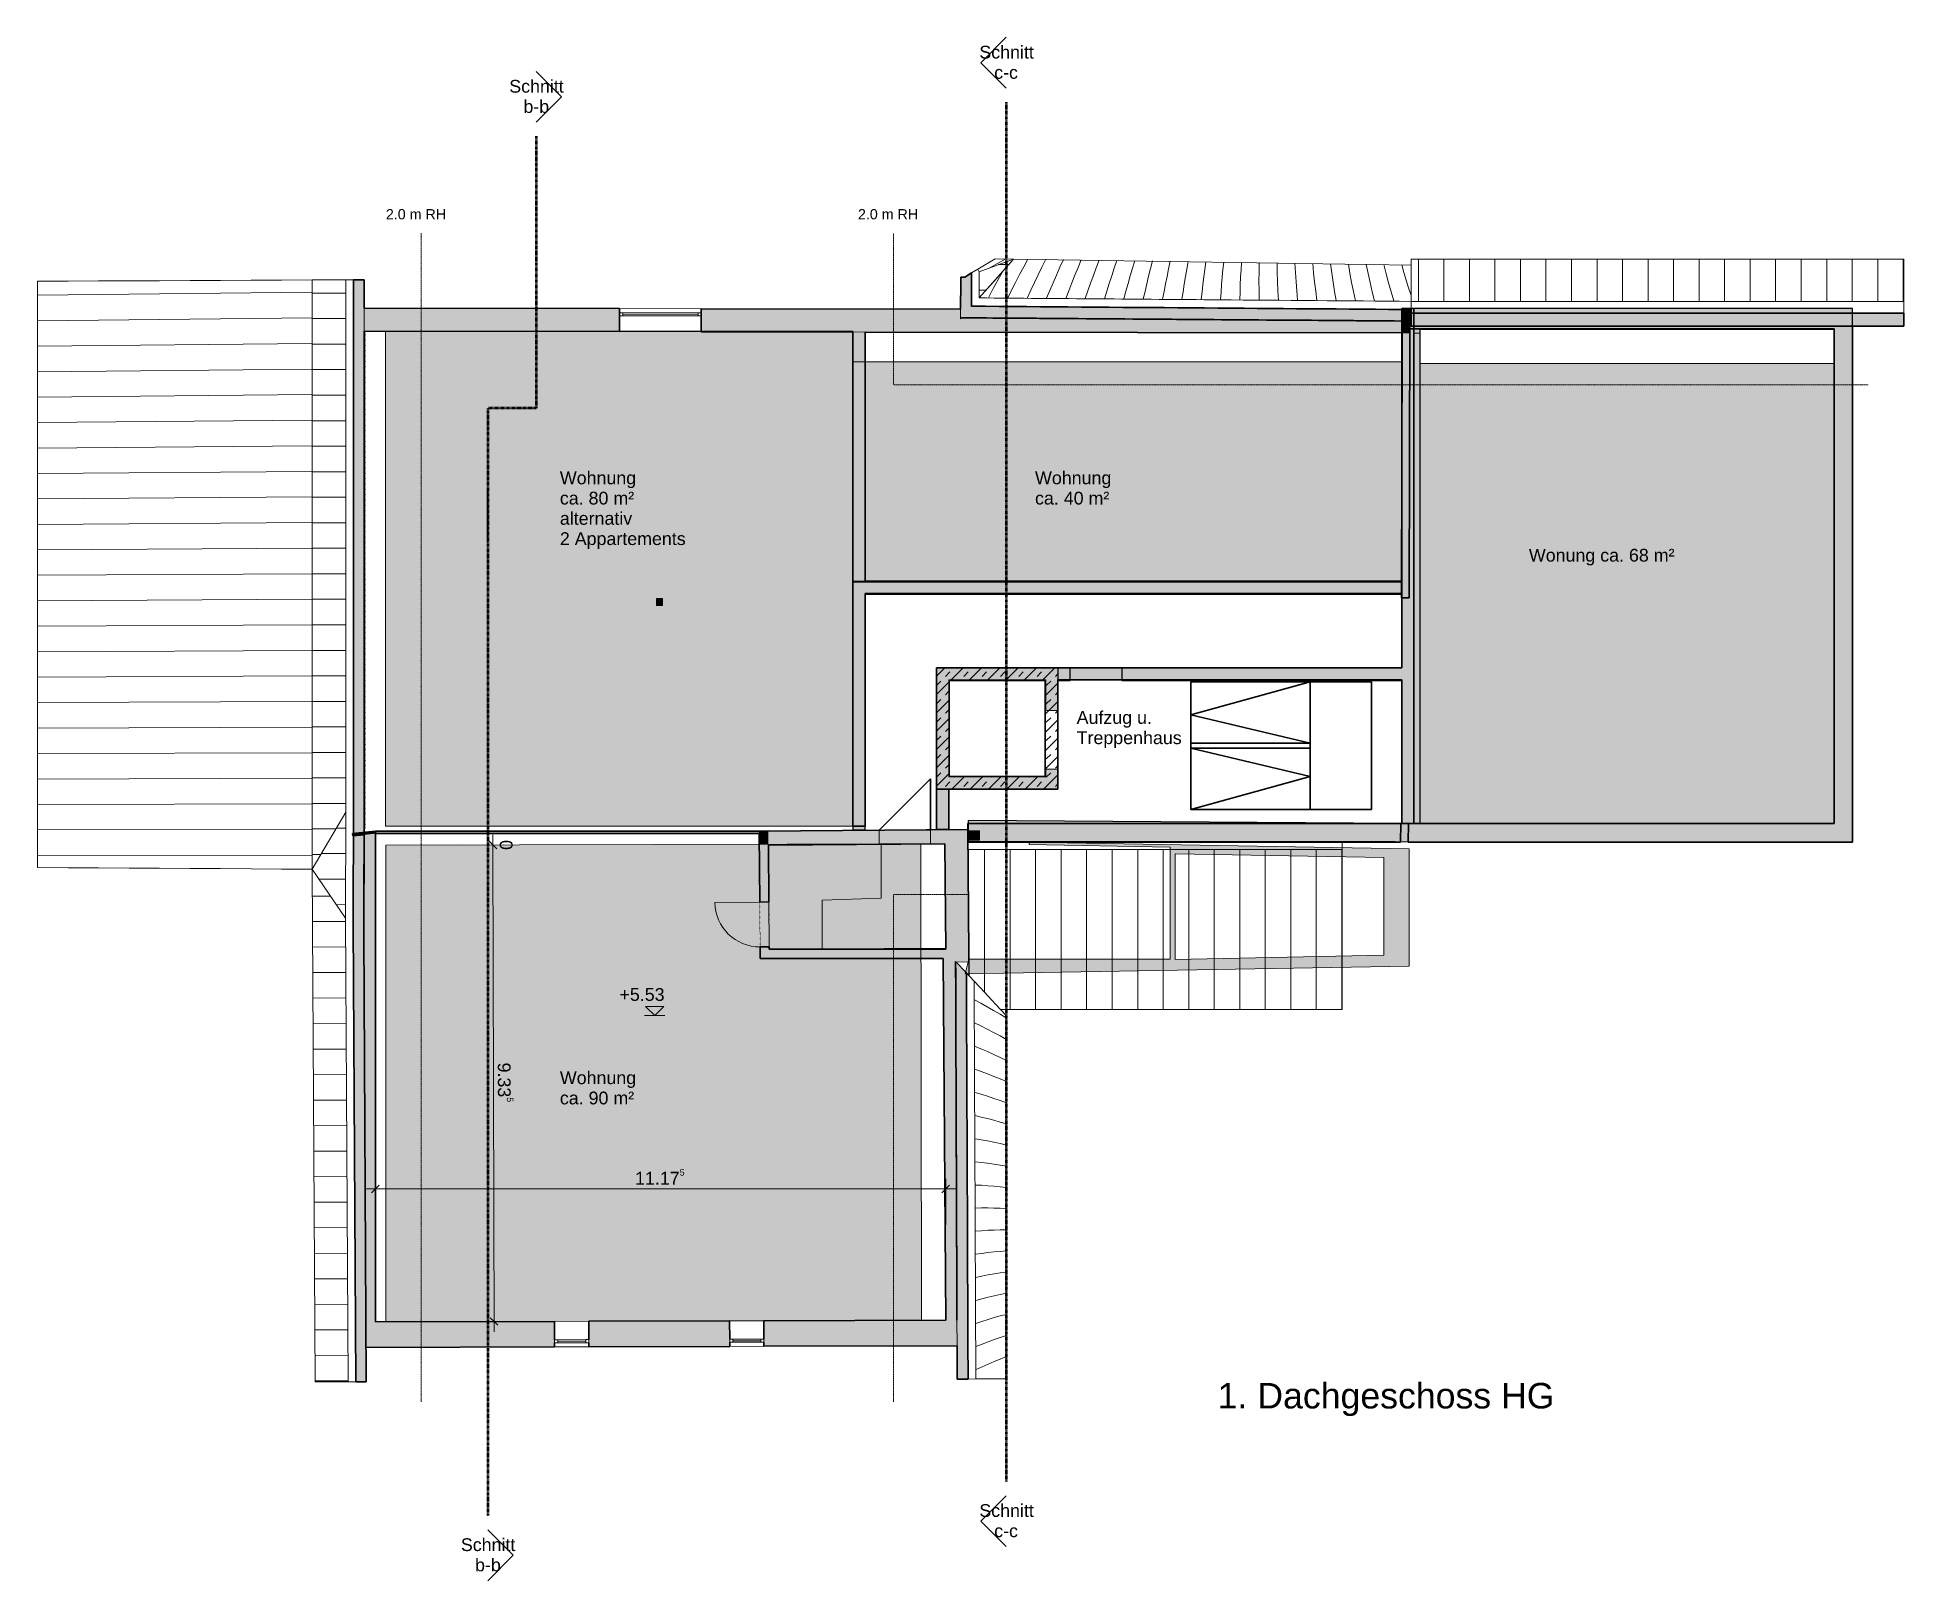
# Model space of a CAD drawing. Header units: millimetres. Extents: x -14559 to 22009, y -19333 to 10906.
import ezdxf

# ---------------------------------------------------------------- set-up
doc = ezdxf.new("R2010")
doc.units = ezdxf.units.MM
for name, pattern in [('Achse', [10, 5, -2.5, 0, -2.5]), ('Verdeckt', [3, 2, -1]), ('Über Schnittebene 1', [1, 0, -1])]:
    doc.linetypes.add(name, pattern=pattern)
for name, color, linetype, lineweight in [('A-ANNO-DIMS', 211, 'Continuous', 9), ('A-ANNO-DIMS-100', 211, 'Continuous', 9), ('A-DETL', 90, 'Continuous', 9), ('A-DETL-DEMO', 6, 'Continuous', 9), ('A-DETL-GENF', 92, 'Continuous', 9), ('A-DETL-HDLN', 90, 'Verdeckt', 9), ('A-DETL-MEDM', 33, 'Continuous', 25), ('A-DETL-THIN', 151, 'Continuous', 9), ('A-DOOR', 31, 'Continuous', 9), ('A-FLOR', 192, 'Continuous', 9), ('A-GLAZ', 151, 'Continuous', 9), ('A-ROOF', 132, 'Continuous', 9), ('A-ROOF-FNSH', 132, 'Continuous', 9), ('A-ROOF-PATT', 132, 'Continuous', 9), ('A-WALL', 113, 'Continuous', 9), ('A-WALL-PATT', 111, 'Continuous', 35), ('G-ANNO-DIMS', 111, 'Continuous', 9), ('G-ANNO-SYMB', 111, 'Continuous', 9), ('G-ANNO-TEXT', 231, 'Continuous', 9), ('S-COLS', 52, 'Continuous', 9)]:
    doc.layers.add(name, color=color, linetype=linetype, lineweight=lineweight)
doc.styles.add('Arial', font='arial.ttf', dxfattribs={"height": 500})
doc.styles.add('Arial_1', font='arial.ttf', dxfattribs={"height": 250})
doc.styles.add('Arial_2', font='arial.ttf', dxfattribs={"height": 200})
doc.dimstyles.new('2_5mm_-_Arial', dxfattribs={"dimscale": 304.8, "dimtxt": 255.06485, "dimasz": 0.492126, "dimexe": 0.656168, "dimexo": 0.0625, "dimgap": 0.164042, "dimtad": 1, "dimdec": 1, "dimlfac": 0.1, "dimrnd": 0.5, "dimdsep": 46, "dimtxsty": 'Arial_1', "dimblk1": 'OBLIQUE', "dimblk2": 'OBLIQUE', "dimsah": 1, "dimcen": 0.09, "dimdle": 0.656168, "dimazin": 0, "dimtfac": 1, "dimtdec": 4, "dimtix": 1, "dimtmove": 0, "dimatfit": 3, "dimfxl": 2.296588, "dimfxlon": 1, "dimtvp": 1, "dimtolj": 1, "dimtzin": 0, "dimarcsym": 2})
doc.dimstyles.new('2_5mm_-_Arial_1', dxfattribs={"dimscale": 304.8, "dimtxt": 255.06485, "dimasz": 0.492126, "dimexe": 0.656168, "dimexo": 0.0625, "dimgap": 0.164042, "dimtad": 1, "dimlfac": 0.001, "dimrnd": 0.005, "dimzin": 0, "dimdsep": 46, "dimtxsty": 'Arial_1', "dimblk1": 'OBLIQUE', "dimblk2": 'OBLIQUE', "dimsah": 1, "dimcen": 0.09, "dimdle": 0.656168, "dimazin": 0, "dimtfac": 1, "dimtdec": 4, "dimtix": 1, "dimtmove": 0, "dimatfit": 3, "dimfxl": 2.296588, "dimfxlon": 1, "dimtvp": 1, "dimtolj": 1, "dimtzin": 0, "dimarcsym": 2})
pattern_1 = [(45, (0, 0), (-179.605, 179.605), []), (45, (179.6, 0), (-179.605, 179.605), [127, -127])]
pattern_2 = [(90, (0, -3192.05), (-500, 3e-14), [])]

msp = doc.modelspace()

# ---------------------------------------------------------------- texts
at = {"layer": 'G-ANNO-DIMS', "insert": (-3152.969, -7722.813), "char_height": 250, "width": 1055.95983, "attachment_point": 1, "line_spacing_factor": 0.941778, "style": 'Arial_1'}
msp.add_mtext('+5.53', dxfattribs=at)
at = {"layer": 'G-ANNO-SYMB', "char_height": 250, "attachment_point": 1, "style": 'Arial_1'}
for s, insert, width in [('Schnitt', (3898.227, 10740.418), 1274.68312), ('c-c', (4189.269, 10343.543), 577.215), ('Schnitt', (-5312.375, 10071.604), 1274.68312), ('b-b', (-5034.563, 9674.729), 609.2825), ('Schnitt', (3898.227, -17834.423), 1274.68312), ('Schnitt', (-6260.429, -18503.237), 1274.68312), ('c-c', (4189.269, -18231.298), 577.215), ('b-b', (-5982.617, -18900.112), 609.2825)]:
    msp.add_mtext(s, dxfattribs=dict(at, insert=insert, width=width))
at = {"layer": 'G-ANNO-TEXT', "color": 7, "attachment_point": 1}
for s, insert, char_height, width, style in [('2.0 m RH', (-7730.358, 7539.925), 200, 1459.07125, 'Arial_2'), ('2.0 m RH', (1519.642, 7539.925), 200, 1459.07125, 'Arial_2'), ('1. Dachgeschoss HG', (8568.174, -15459.083), 500, 8153.16188, 'Arial')]:
    msp.add_mtext(s, dxfattribs=dict(at, insert=insert, char_height=char_height, width=width, style=style))
at = {"layer": 'G-ANNO-TEXT', "color": 1, "char_height": 250, "attachment_point": 1, "style": 'Arial_1'}
for s, insert, width in [('Wohnung ', (-4320.71, 2399.124), 1908.01625), ('Wohnung', (4989.533, 2399.124), 1787.76312), ('ca. 80 m²', (-4320.71, 2002.249), 1779.74625), ('ca. 40 m²', (4989.533, 2002.249), 1779.74625), ('alternativ ', (-4320.71, 1605.374), 1819.83063), ('2 Appartements', (-4320.71, 1208.499), 2982.2775), ('Wonung ca. 68 m²', (14665.715, 883.542), 3463.29), ('Aufzug u. ', (5804.712, -2295.826), 1883.96563), ('Treppenhaus', (5804.712, -2692.701), 2461.18062), ('Wohnung', (-4320.71, -9354.28), 1787.76312), ('ca. 90 m²', (-4320.71, -9751.155), 1779.74625)]:
    msp.add_mtext(s, dxfattribs=dict(at, insert=insert, width=width))

# ---------------------------------------------------------------- blocks, each defined once
blk = doc.blocks.new('Drehflügel 1-flg - Variabel - Drehflügel 1-flg - Variabel-424532-1_ Dachgeschoss HG')
at = {"layer": 'A-DOOR'}
blk.add_line((439, 982), (439, 104), dxfattribs=at)
at = {"layer": 'A-DOOR', "linetype": 'Über Schnittebene 1'}
for p, q in [((-439, 104), (439, 104)), ((439, -76), (-439, -76))]:
    blk.add_line(p, q, dxfattribs=at)
at = {"layer": 'A-DOOR'}
blk.add_arc((439, 104), 878, 90, 180, dxfattribs=at)
blk = doc.blocks.new('Holzträger - 120 x 140-455512-1_ Dachgeschoss HG')
at = {"layer": 'S-COLS'}
blk.add_hatch(color=256, dxfattribs=at).paths.add_polyline_path([(-60, -70), (60, -70), (60, 70), (-60, 70)], flags=0)
for p, q in [((60, 70), (-60, 70)), ((-60, 70), (-60, -70)), ((60, -70), (60, 70)), ((-60, -70), (60, -70))]:
    blk.add_line(p, q, dxfattribs=at)
blk = doc.blocks.new('Holzträger - 180 x 220-455513-1_ Dachgeschoss HG')
at = {"layer": 'S-COLS'}
blk.add_hatch(color=256, dxfattribs=at).paths.add_polyline_path([(90, -110), (90, 110), (-90, 110), (-90, -110)], flags=0)
for p, q in [((90, 110), (-90, 110)), ((-90, 110), (-90, -110)), ((90, -110), (90, 110)), ((-90, -110), (90, -110))]:
    blk.add_line(p, q, dxfattribs=at)
blk = doc.blocks.new('FP_1-1_ Dachgeschoss HG')
at = {"layer": 'A-ROOF-PATT'}
for p, q in [((-14559, 5851), (-9179, 5911)), ((-14559, 5353), (-9179, 5409)), ((-14559, 4854), (-9179, 4908)), ((-14559, 4355), (-9179, 4407)), ((-14559, 3856), (-9179, 3906)), ((-14559, 3357), (-9179, 3405)), ((-14559, 2859), (-9179, 2903)), ((-14559, 2360), (-9179, 2402)), ((-14559, 1861), (-9179, 1901)), ((-14559, 1362), (-9179, 1400)), ((-14559, 863), (-9179, 899)), ((-14559, 365), (-9179, 397)), ((-14559, -134), (-9179, -104)), ((-14559, -633), (-9179, -605)), ((-14559, -1132), (-9179, -1106)), ((-14559, -1631), (-9179, -1607)), ((-14559, -2130), (-9179, -2109)), ((-14559, -2628), (-9179, -2610)), ((-14559, -3127), (-9179, -3111)), ((-14559, -3626), (-9179, -3612)), ((-14559, -4125), (-9179, -4113)), ((-14559, -4624), (-9179, -4615)), ((-14559, -5122), (-9179, -5116))]:
    blk.add_line(p, q, dxfattribs=at)
blk = doc.blocks.new('FP_2-1_ Dachgeschoss HG')
at = {"layer": 'A-ROOF-PATT'}
for p, q in [((3927, -8019), (3802, -7950)), ((4052, -8089), (3927, -8019)), ((3929, -8465), (3804, -8405)), ((4178, -8161), (4052, -8089)), ((4303, -8236), (4178, -8161)), ((4428, -8312), (4303, -8236)), ((4054, -8527), (3929, -8465)), ((4178, -8592), (4054, -8527)), ((4303, -8658), (4178, -8592)), ((4428, -8727), (4303, -8658)), ((3930, -8912), (3806, -8859)), ((4055, -8966), (3930, -8912)), ((4179, -9022), (4055, -8966)), ((4304, -9081), (4179, -9022)), ((4428, -9141), (4304, -9081)), ((3932, -9358), (3808, -9314)), ((4056, -9404), (3932, -9358)), ((4180, -9453), (4056, -9404)), ((4304, -9503), (4180, -9453)), ((4428, -9556), (4304, -9503)), ((3934, -9804), (3810, -9768)), ((4057, -9842), (3934, -9804)), ((4181, -9883), (4057, -9842)), ((3935, -10250), (3812, -10221)), ((4304, -9926), (4181, -9883)), ((4428, -9970), (4304, -9926)), ((4058, -10280), (3935, -10250)), ((4182, -10313), (4058, -10280)), ((4305, -10348), (4182, -10313)), ((4428, -10385), (4305, -10348)), ((3937, -10696), (3814, -10675)), ((4060, -10718), (3937, -10696)), ((4182, -10743), (4060, -10718)), ((4305, -10770), (4182, -10743)), ((4428, -10799), (4305, -10770)), ((3938, -11141), (3816, -11128)), ((4061, -11156), (3938, -11141)), ((4183, -11173), (4061, -11156)), ((4306, -11192), (4183, -11173)), ((4428, -11214), (4306, -11192)), ((3940, -11586), (3818, -11581)), ((4062, -11594), (3940, -11586)), ((4184, -11603), (4062, -11594)), ((4306, -11615), (4184, -11603)), ((4428, -11628), (4306, -11615)), ((3941, -12031), (3820, -12033)), ((4063, -12031), (3941, -12031)), ((4185, -12033), (4063, -12031)), ((4306, -12037), (4185, -12033)), ((4428, -12043), (4306, -12037)), ((3943, -12476), (3822, -12486)), ((4064, -12468), (3943, -12476)), ((4186, -12463), (4064, -12468)), ((4307, -12459), (4186, -12463)), ((4428, -12457), (4307, -12459)), ((3945, -12921), (3824, -12938)), ((4066, -12906), (3945, -12921)), ((4186, -12892), (4066, -12906)), ((4307, -12881), (4186, -12892)), ((4428, -12872), (4307, -12881)), ((3946, -13365), (3826, -13390)), ((4067, -13343), (3946, -13365)), ((4187, -13322), (4067, -13343)), ((4308, -13303), (4187, -13322)), ((4428, -13286), (4308, -13303)), ((3948, -13810), (3828, -13842)), ((4068, -13779), (3948, -13810)), ((4188, -13751), (4068, -13779)), ((4308, -13725), (4188, -13751)), ((4428, -13700), (4308, -13725)), ((3950, -14254), (3830, -14293)), ((4069, -14216), (3950, -14254)), ((4189, -14180), (4069, -14216)), ((4308, -14147), (4189, -14180)), ((4428, -14115), (4308, -14147)), ((4190, -14610), (4070, -14653)), ((4309, -14569), (4190, -14610)), ((4428, -14529), (4309, -14569)), ((3951, -14697), (3832, -14744)), ((4070, -14653), (3951, -14697)), ((4309, -14990), (4190, -15039)), ((4428, -14944), (4309, -14990)), ((3953, -15141), (3834, -15195)), ((4072, -15089), (3953, -15141)), ((4190, -15039), (4072, -15089)), ((4428, -15358), (4382, -15379))]:
    blk.add_line(p, q, dxfattribs=at)
blk = doc.blocks.new('FP_3-1_ Dachgeschoss HG')
at = {"layer": 'A-ROOF-PATT'}
for p, q in [((4371, 6342), (4270, 6163)), ((4687, 6257), (4608, 6105)), ((4767, 6410), (4687, 6257)), ((4849, 6562), (4767, 6410)), ((5048, 6253), (4976, 6101)), ((5122, 6405), (5048, 6253)), ((5198, 6557), (5122, 6405)), ((5409, 6248), (5343, 6097)), ((5477, 6400), (5409, 6248)), ((5547, 6551), (5477, 6400)), ((5770, 6244), (5710, 6093)), ((5832, 6395), (5770, 6244)), ((5896, 6546), (5832, 6395)), ((6132, 6239), (6077, 6089)), ((6187, 6390), (6132, 6239)), ((6245, 6540), (6187, 6390)), ((6493, 6235), (6445, 6085)), ((6542, 6385), (6493, 6235)), ((6593, 6535), (6542, 6385)), ((6854, 6230), (6811, 6081)), ((6897, 6380), (6854, 6230)), ((6942, 6529), (6897, 6380)), ((7214, 6226), (7178, 6077)), ((7252, 6375), (7214, 6226)), ((7291, 6524), (7252, 6375)), ((7575, 6221), (7545, 6073)), ((7607, 6370), (7575, 6221)), ((7640, 6518), (7607, 6370)), ((7936, 6217), (7912, 6069)), ((7961, 6365), (7936, 6217)), ((7989, 6513), (7961, 6365)), ((8316, 6360), (8296, 6212)), ((8337, 6507), (8316, 6360)), ((8671, 6355), (8657, 6208)), ((8686, 6502), (8671, 6355)), ((9025, 6350), (9017, 6204)), ((9035, 6496), (9025, 6350)), ((9379, 6309), (9377, 6126)), ((9384, 6491), (9379, 6309)), ((9733, 6486), (9735, 6304)), ((9735, 6304), (9741, 6122)), ((10081, 6480), (10091, 6299)), ((10091, 6299), (10104, 6118)), ((10430, 6475), (10447, 6294)), ((10447, 6294), (10467, 6113)), ((10779, 6469), (10803, 6289)), ((10803, 6289), (10830, 6109)), ((11128, 6464), (11159, 6284)), ((11159, 6284), (11192, 6105)), ((11477, 6458), (11515, 6279)), ((11515, 6279), (11555, 6101)), ((11825, 6453), (11870, 6275)), ((11870, 6275), (11918, 6096)), ((12174, 6447), (12218, 6298)), ((12218, 6298), (12263, 6148)), ((4171, 5983), (4075, 5803)), ((4270, 6163), (4171, 5983)), ((4531, 5952), (4455, 5800)), ((4608, 6105), (4531, 5952)), ((4904, 5949), (4835, 5797)), ((4976, 6101), (4904, 5949)), ((5278, 5946), (5215, 5794)), ((5343, 6097), (5278, 5946)), ((5652, 5942), (5594, 5791)), ((5710, 6093), (5652, 5942)), ((6025, 5939), (5974, 5788)), ((6077, 6089), (6025, 5939)), ((6398, 5935), (6353, 5785)), ((6445, 6085), (6398, 5935)), ((6771, 5932), (6732, 5782)), ((6811, 6081), (6771, 5932)), ((7144, 5928), (7111, 5779)), ((7178, 6077), (7144, 5928)), ((7517, 5925), (7490, 5776)), ((7545, 6073), (7517, 5925)), ((7889, 5921), (7868, 5773)), ((7912, 6069), (7889, 5921)), ((8262, 5918), (8246, 5770)), ((8278, 6065), (8262, 5918)), ((8296, 6212), (8278, 6065)), ((8634, 5914), (8624, 5767)), ((8645, 6061), (8634, 5914)), ((8657, 6208), (8645, 6061)), ((9006, 5911), (9002, 5764)), ((9011, 6057), (9006, 5911)), ((9017, 6204), (9011, 6057)), ((9377, 6126), (9378, 5944)), ((9378, 5944), (9380, 5761)), ((9741, 6122), (9748, 5940)), ((9748, 5940), (9758, 5758)), ((10104, 6118), (10118, 5936)), ((10118, 5936), (10135, 5755)), ((10467, 6113), (10488, 5933)), ((10488, 5933), (10512, 5752)), ((10830, 6109), (10858, 5929)), ((10858, 5929), (10889, 5749)), ((11192, 6105), (11228, 5925)), ((11228, 5925), (11266, 5746)), ((11555, 6101), (11598, 5922)), ((11598, 5922), (11642, 5743)), ((11918, 6096), (11967, 5918)), ((11967, 5918), (12019, 5740)), ((12263, 6148), (12310, 5998)), ((12310, 5998), (12358, 5849))]:
    blk.add_line(p, q, dxfattribs=at)
blk = doc.blocks.new('Fenster 1-flg - Variabel - Fenster 1-flg - Variabel-531558-1_ Dachgeschoss HG')
at = {"layer": 'A-GLAZ'}
for p, q in [((-335, -170), (-335, -110)), ((-335, -110), (-275, -110)), ((-275, -170), (-335, -170)), ((-275, -110), (-275, -170)), ((275, -110), (-275, -110)), ((-275, -140), (275, -140)), ((-275, -170), (275, -170)), ((275, -170), (275, -110)), ((275, -110), (335, -110)), ((335, -170), (275, -170)), ((335, -110), (335, -170))]:
    blk.add_line(p, q, dxfattribs=at)
blk = doc.blocks.new('Fenster 1-flg - Variabel - Fenster 1-flg - Variabel-533997-1_ Dachgeschoss HG')
at = {"layer": 'A-GLAZ'}
for p, q in [((-740, 145), (-800, 145)), ((-800, 85), (-740, 85)), ((-740, 85), (-740, 145)), ((-740, 145), (740, 145)), ((-740, 115), (740, 115)), ((740, 85), (-740, 85)), ((800, 145), (740, 145)), ((740, 145), (740, 85)), ((740, 85), (800, 85))]:
    blk.add_line(p, q, dxfattribs=at)
blk = doc.blocks.new('Höhenkoten - Fertig-4502-1_ Dachgeschoss HG')
at = {"layer": 'G-ANNO-DIMS'}
for p, q in [((-2.01, 0), (1.98, 0)), ((1.77, 1.77), (-1.77, 1.77)), ((0, 0), (-1.77, 1.77)), ((0, 0), (1.77, 1.77))]:
    blk.add_line(p, q, dxfattribs=at)
blk = doc.blocks.new('Schnitt - Name-2324-1_ Dachgeschoss HG')
at = {"layer": 'G-ANNO-SYMB'}
for p, q in [((-12.7, 0), (-7.72, 4.98)), ((-7.72, 4.98), (-2.75, 0))]:
    blk.add_line(p, q, dxfattribs=at)
blk = doc.blocks.new('DIMBLOCK1-1_ Dachgeschoss HG')
at = {"layer": 'A-ANNO-DIMS-100'}
for p, q in [((-5635, -4719), (-5634, -4919)), ((-6334, -4921), (-5434, -4919)), ((-5634, -4919), (-6334, -4921)), ((-6334, -4921), (-5434, -4919)), ((-5634, -4919), (-6334, -4921))]:
    blk.add_line(p, q, dxfattribs=at)
at = {"layer": 'A-ANNO-DIMS-100', "lineweight": 25}
for q in [(-5709, -4845), (-5709, -4845), (-5559, -4994), (-5559, -4994)]:
    blk.add_line((-5634, -4919), q, dxfattribs=at)
at = {"layer": 'A-ANNO-DIMS-100', "color": 0, "insert": (-5248, -4821), "char_height": 250, "width": 232.62, "attachment_point": 1, "rotation": 270.1564, "line_spacing_factor": 0.941778, "style": 'Arial_1'}
blk.add_mtext('0', dxfattribs=at)
blk = doc.blocks.new('_Oblique')
at = {"color": 0, "linetype": 'ByBlock', "lineweight": -2}
blk.add_line((-0.5, -0.5), (0.5, 0.5), dxfattribs=at)
blk = doc.blocks.new('DIMBLOCK2-1_ Dachgeschoss HG')
at = {"layer": 'A-ANNO-DIMS-100'}
for p, q in [((-6334, -4921), (-5434, -4919)), ((-5634, -4919), (-6334, -4921)), ((-5634, -4919), (-5608, -14456)), ((-4909, -14254), (-5809, -14256)), ((-5609, -14256), (-4909, -14254))]:
    blk.add_line(p, q, dxfattribs=at)
at = {"layer": 'A-ANNO-DIMS-100', "lineweight": 25}
for p, q in [((-5634, -4919), (-5709, -4845)), ((-5634, -4919), (-5559, -4994)), ((-5609, -14256), (-5684, -14181)), ((-5609, -14256), (-5534, -14330))]:
    blk.add_line(p, q, dxfattribs=at)
at = {"layer": 'A-ANNO-DIMS-100', "color": 0, "insert": (-5236, -9182), "char_height": 250, "width": 970.26, "attachment_point": 1, "rotation": 270.1564, "line_spacing_factor": 0.941778, "style": 'Arial_1'}
blk.add_mtext('9.33\\A2\\H0.5x;\\S5^  ;\\H2x;', dxfattribs=at)
blk = doc.blocks.new('DIMBLOCK3-1_ Dachgeschoss HG')
at = {"layer": 'A-ANNO-DIMS-100'}
for p, q in [((-7934, -10959), (-7934, -11859)), ((-7934, -11659), (-7934, -10959)), ((-8134, -11659), (3440, -11659)), ((3240, -12359), (3240, -11459)), ((3240, -11659), (3240, -12359))]:
    blk.add_line(p, q, dxfattribs=at)
at = {"layer": 'A-ANNO-DIMS-100', "lineweight": 25}
for p, q in [((-7934, -11659), (-8009, -11734)), ((-7934, -11659), (-7859, -11584)), ((3240, -11659), (3165, -11734)), ((3240, -11659), (3315, -11584))]:
    blk.add_line(p, q, dxfattribs=at)
at = {"layer": 'A-ANNO-DIMS-100', "color": 0, "insert": (-2848, -11272), "char_height": 250, "width": 1202.88, "attachment_point": 1, "line_spacing_factor": 0.941778, "style": 'Arial_1'}
blk.add_mtext('11.17\\A2\\H0.5x;\\S5^  ;\\H2x;', dxfattribs=at)

# ---------------------------------------------------------------- dimensions: what is measured, and where the dimension line sits
at = {"layer": 'A-ANNO-DIMS'}
dim = msp.add_linear_dim(base=(-6334.258610737, -4919.36475996), p1=(-6334.258610737, -4921.275808271), p2=(-6334.258610737, -4921.275808271), dimstyle='2_5mm_-_Arial', override={"dimpost": '<>', "dimfxl": 0}, dxfattribs=at)
dim.commit()
dim.dimension.update_dxf_attribs({"geometry": 'DIMBLOCK1-1_ Dachgeschoss HG', "text_midpoint": (-6334.258610737, -4741.721512286)})
dim = msp.add_linear_dim(base=(-5608.773, -14255.501), p1=(-6334.259, -4921.276), p2=(-4908.775, -14253.59), angle=270.1564216, text='\\A1;9.33\\Q;{\\A1;{\\H0.5x;\\S5^ ;}}', dimstyle='2_5mm_-_Arial_1', override={"dimpost": '<>', "dimfxl": 9440.555689}, dxfattribs=at)
dim.commit()
dim.dimension.update_dxf_attribs({"geometry": 'DIMBLOCK2-1_ Dachgeschoss HG', "text_midpoint": (-5443.789, -9586.948)})
dim = msp.add_linear_dim(base=(3239.579, -11658.676), p1=(-7933.558, -10958.676), p2=(3239.579, -12358.676), text='\\A1;11.17\\Q;{\\A1;{\\H0.5x;\\S5^ ;}}', dimstyle='2_5mm_-_Arial_1', override={"dimpost": '<>', "dimfxl": 11260.506232}, dxfattribs=at)
dim.commit()
dim.dimension.update_dxf_attribs({"geometry": 'DIMBLOCK3-1_ Dachgeschoss HG', "text_midpoint": (-2346.989, -11483.164)})

# ---------------------------------------------------------------- hatches: boundary and pattern name
at = {"layer": 'A-DETL-GENF', "transparency": 33554534}
h = msp.add_hatch(color=1, dxfattribs=at)
h.paths.add_polyline_path([(21008.983, -4863.007), (21008.983, 5594.993), (12173.576, 5594.993), (12173.576, -1444.998), (6687.983, -1444.998), (6687.983, -1694.998), (12173.576, -1694.998), (12173.576, -4497.66), (3681.239, -4439.117), (3681.239, -4853.471), (12538.576, -4853.993), (14718.706, -4856.313)], flags=0)
h.paths.add_polyline_path([(20643.983, -4498.007), (12538.576, -4498.007), (12538.576, 5188.094), (20643.983, 5188.094), (20643.983, 4512.782)], flags=0)
h.paths.add_polyline_path([(5437.983, -1694.998), (5677.983, -1694.998), (5677.983, -1444.998), (5437.983, -1444.998)], flags=0)
for color, points in [(140, [(1417.983, -4551.033), (1417.983, 5148.967), (-7740.321, 5148.967), (-7740.321, -4551.033), (-2158.59, -4551.033)]), (157, [(12173.576, 248.967), (12173.576, 4548.967), (1417.983, 4548.967), (1417.983, 248.967), (6280.058, 248.967)]), (142, [(20643.983, -4498.007), (20643.983, 4512.782), (12538.576, 4512.782), (12538.576, -4498.007), (14718.706, -4498.007)]), (1, [(1417.983, -4624.891), (1657.983, -4624.891), (1657.983, -7.353), (12166.996, -7.353), (12166.996, 232.647), (1417.983, 232.647), (1417.983, -4551.033)]), (91, [(3307.983, -3824.998), (5437.983, -3824.998), (5437.983, -3434.998), (5197.983, -3434.998), (5197.983, -3584.998), (3297.983, -3584.998), (3297.983, -1684.998), (5197.983, -1684.998), (5197.983, -2284.998), (5437.983, -2284.998), (5437.983, -1444.998), (3057.983, -1444.998), (3057.983, -3824.998)]), (1, [(3307.983, -4615.85), (3307.983, -3824.998), (3057.983, -3824.998), (3057.983, -4615.85)]), (101, [(-7733.558, -14261.302), (2764.629, -14232.641), (2749.312, -4897.789), (-7733.558, -4925.096), (-7733.558, -10352.625)])]:
    msp.add_hatch(color=color, dxfattribs=at).paths.add_polyline_path(points, flags=0)
h = msp.add_hatch(color=2, dxfattribs=at)
h.paths.add_polyline_path([(3622.255, -7446.57), (12320.93, -7294.734), (12320.93, -4994.734), (4877.257, -4864.805), (4877.257, -4910.775), (7636.837, -4958.943), (7636.837, -7158.943), (3690.104, -7158.943)], flags=0)
h.paths.add_polyline_path([(7736.816, -7162.164), (7736.816, -5089.745), (11820.93, -5161.034), (11820.93, -7075.634)], flags=0)
h.paths.add_polyline_path([(2938.519, -4897.296), (2938.519, -4627.193), (1935.839, -4627.193), (1935.839, -4897.296), (2060.734, -4897.296)], flags=0)
at = {"layer": 'A-ROOF-PATT'}
for points in [[(3530.767, 5389.466), (3742.86, 5628.854), (3745.296, 6288.687), (3611.315, 6208.183), (3533.758, 6207.842), (3531.466, 5578.593)], [(-8321.527, -15436.402), (-8113.533, -15435.46), (-8164.277, -6645.396), (-8153.208, -3932.253), (-8153.208, 6155.896), (-8363.689, 6154.95), (-8363.689, -4133.899), (-8373.248, -6477.128), (-8350.875, -10352.625)], [(12173.576, 5347.74), (12173.576, 5573.097), (3750.778, 5637.789), (3549.728, 5410.863), (11379.289, 5353.659)], [(12357.983, 5346.365), (12357.983, 5571.667), (12173.576, 5573.097), (12173.576, 5347.74)], [(22008.983, 5246.303), (22008.983, 5503.777), (12357.983, 5503.777), (12357.983, 5246.303), (21008.983, 5246.303)], [(3463.822, -15383.329), (3677.386, -15382.366), (3644.661, -7446.179), (3622.255, -7446.57), (3630.704, -7410.751), (3433.349, -7199.113), (3462.576, -15057.035)], [(3622.255, -7446.57), (3644.656, -7445.022), (3644.577, -7425.627), (3630.704, -7410.751)]]:
    msp.add_hatch(color=256, dxfattribs=at).paths.add_polyline_path(points, flags=0)
h = msp.add_hatch(dxfattribs=at)
h.set_pattern_fill('FP_5', color=256, style=0, pattern_type=2)
h.set_pattern_definition([(208.83, (4090.36, 6385), (241.1, -438.04), [])])
h.paths.add_polyline_path([(3896.213, 6313.33), (4569.411, 6561.785), (4209.203, 6567.431), (3868.9, 6362.956)], flags=0)
h = msp.add_hatch(dxfattribs=at)
h.set_pattern_fill('FP_4', color=256, style=0, pattern_type=2)
h.set_pattern_definition([(179.793, (1059.23, 2963.7), (-1.806, -499.997), [])])
h.paths.add_polyline_path([(3894.355, 5799.846), (4569.411, 6561.785), (3896.213, 6313.33), (3895.734, 6180.816)], flags=0)
h = msp.add_hatch(dxfattribs=at)
h.set_pattern_fill('FP_8', color=256, style=0, pattern_type=2)
h.set_pattern_definition([(270, (0, -1351.5), (500, 3e-14), [])])
h.paths.add_polyline_path([(22008.983, 5729.067), (22008.983, 6561.993), (12357.983, 6561.993), (12357.983, 5729.067), (14718.706, 5729.067)], flags=0)
h = msp.add_hatch(dxfattribs=at)
h.set_pattern_fill('FP_1', color=256, style=0, pattern_type=2)
h.set_pattern_definition([(0, (-5752.4, 394.5), (0, 500), [])])
h.paths.add_polyline_path([(-9175.017, -5393.007), (-8514.032, -4275.298), (-8514.032, 6154.275), (-9175.017, 6151.307), (-9175.017, -5389.543)], flags=0)
h = msp.add_hatch(dxfattribs=at)
h.set_pattern_fill('FP_2', color=256, style=0, pattern_type=2)
h.set_pattern_definition([(359.766, (-2358.4, -4613.73), (2.042, 499.996), [])])
h.paths.add_polyline_path([(-8522.519, -6355.845), (-8514.032, -4275.298), (-9175.017, -5393.007)], flags=0)
h = msp.add_hatch(dxfattribs=at)
h.set_pattern_fill('FP_7', color=256, style=0, pattern_type=2)
h.set_pattern_definition(pattern_2)
h.paths.add_polyline_path([(11007.983, -8145.007), (11007.983, -7317.652), (3692.108, -7445.351), (3692.328, -7476.834), (4315.41, -8145.007), (7736.816, -8145.007)], flags=0)
h.paths.add_polyline_path([(7736.816, -7162.164), (11007.983, -7092.858), (11007.983, -5146.843), (7736.816, -5089.745), (7736.816, -7158.943)], flags=0)
h.paths.add_polyline_path([(4170.396, -7158.943), (7636.837, -7158.943), (7636.837, -5008.456), (3675.057, -5008.456), (3690.478, -7158.943), (3802.994, -7158.943)], flags=0)
h = msp.add_hatch(dxfattribs=at)
h.set_pattern_fill('FP_7', color=256, style=0, pattern_type=2)
h.set_pattern_definition(pattern_2)
h.paths.add_polyline_path([(3692.108, -7445.351), (11007.983, -7317.652), (11007.983, -7092.858), (7736.816, -7162.164), (7736.816, -5089.745), (11007.983, -5146.843), (11007.983, -5008.456), (7636.837, -5008.456), (7636.837, -7158.943), (3690.104, -7158.943), (3692.083, -7441.744)], flags=0)
h = msp.add_hatch(dxfattribs=at)
h.set_pattern_fill('FP_3', color=256, style=0, pattern_type=2)
h.set_pattern_definition([(0.331, (-5781, -10401.26), (-2.89, 499.99), [])])
h.paths.add_polyline_path([(-9117.017, -15440.007), (-8470.095, -15437.076), (-8522.519, -6355.845), (-9175.017, -5393.007), (-9146.386, -10352.625)], flags=0)
at = {"layer": 'A-WALL-PATT', "lineweight": 9}
h = msp.add_hatch(color=256, dxfattribs=at)
h.paths.add_polyline_path([(12173.576, 5113.108), (12173.576, 5347.74), (3549.728, 5410.863), (3530.767, 5389.461), (3531.467, 5578.593), (-1550.132, 5587.698), (-1550.918, 5148.967), (1417.983, 5148.967), (1417.983, 5132.379), (11389.359, 5114.514)], flags=0)
h.paths.add_polyline_path([(-7740.321, 5148.788), (-7740.321, 5148.967), (-3150.921, 5148.967), (-3150.13, 5590.564), (-8153.208, 5599.528), (-8153.208, 5149.528)], flags=0)
for points in [[(12173.576, -4497.66), (12413.576, -4497.66), (12413.576, 5594.993), (12173.576, 5594.993), (12173.576, -4439.117)], [(12331.607, 5112.825), (12332.274, 5346.557), (12173.576, 5347.74), (12173.576, 5113.108)], [(12316.791, -79.472), (12331.847, 5196.993), (12181.847, 5196.993), (12173.576, 2298.52), (12173.576, -79.063), (12248.728, -79.278)], [(21008.983, 5196.993), (21008.983, 5246.303), (12357.983, 5246.303), (12357.983, 5346.365), (12308.983, 5346.731), (12308.983, 5196.993), (20651.965, 5196.993)], [(20643.983, -4863.007), (21008.983, -4863.007), (21008.983, 5196.993), (20643.983, 5196.993), (20643.983, -4862.619)], [(1417.983, 248.967), (1657.983, 248.967), (1657.983, 4548.967), (1417.983, 4548.967)], [(12167.727, 248.967), (12173.576, 248.967), (12173.576, 2298.52)], [(12166.996, 8.967), (12167.043, 8.967), (12166.996, 248.967), (1657.983, 248.967), (1657.983, 8.967), (6280.058, 8.967)], [(12173.576, -79.063), (12173.576, 248.967), (12167.727, 248.967), (12166.996, -79.044)], [(11954.152, -1684.998), (12173.576, -1684.998), (12173.576, -1444.998), (5437.983, -1444.998), (5437.983, -1684.998), (6687.983, -1684.998)], [(3297.983, -4615.85), (3297.983, -3824.998), (3057.983, -3824.998), (3057.983, -4615.85)], [(-8378.459, -4742.249), (-7929.731, -4696.247), (-7934.83, -4646.508), (-8383.558, -4692.51)], [(-8117.419, -14762.352), (-7933.558, -14761.85), (-7933.558, -4696.64), (-8156.405, -4719.485), (-8164.268, -6646.924), (-8142.876, -10352.625)], [(-416.091, -4696.377), (-416.508, -4646.377), (-7933.558, -4646.377), (-7933.558, -4696.377), (-2158.59, -4696.377)], [(-414.342, -4906.03), (-234.34, -4905.561), (-236.512, -4645.151), (-416.506, -4646.639), (-414.411, -4897.789)], [(2938.519, -4897.296), (2938.519, -4627.193), (1935.839, -4627.193), (1935.839, -4897.296), (2764.629, -4897.296)], [(3239.279, -7042.652), (3689.268, -7039.503), (3672.288, -4612.839), (3222.303, -4616.559), (3238.722, -6962.969)], [(20643.983, -4863.007), (20643.983, -4498.007), (12304.183, -4498.007), (12303.141, -4863.007), (14718.706, -4863.007)], [(-234.176, -4925.142), (2749.316, -4900.478), (2749.312, -4897.789), (-234.34, -4905.561)], [(2752.996, -7142.969), (2752.7, -6962.969), (-217.176, -6962.969), (-215.674, -7142.969), (2060.734, -7142.969)], [(2764.629, -7142.969), (3189.98, -7142.969), (3189.281, -7043.015), (3239.279, -7042.652), (3238.722, -6962.969), (2752.7, -6962.969), (2752.996, -7142.969)], [(3239.579, -14231.344), (3459.434, -14230.744), (3433.349, -7199.113), (3442.851, -7209.303), (3677.547, -7212.177), (3690.104, -7158.943), (3689.268, -7039.517), (3189.281, -7043.015), (3232.966, -13286.171)], [(3690.478, -7212.336), (3689.344, -7162.164), (3677.547, -7212.177)]]:
    msp.add_hatch(color=256, dxfattribs=at).paths.add_polyline_path(points, flags=0)
h = msp.add_hatch(color=256, dxfattribs=at)
h.paths.add_polyline_path([(1417.983, 5132.379), (1417.983, 5148.967), (-1550.918, 5148.967), (-1550.939, 5137.698)], flags=0)
h.paths.add_polyline_path([(-3150.936, 5140.565), (-3150.921, 5148.967), (-7740.321, 5148.788)], flags=0)
h = msp.add_hatch(color=256, dxfattribs=at)
h.paths.add_polyline_path([(1421.822, -4551.033), (1657.983, -4551.033), (1657.983, 248.967), (1417.983, 248.967), (1417.983, -4551.033)], flags=0)
h.paths.add_polyline_path([(1417.983, 4548.967), (1657.983, 4548.967), (1657.983, 5131.949), (1417.983, 5132.379)], flags=0)
h = msp.add_hatch(dxfattribs=at)
h.set_pattern_fill('FP_6', color=256, style=0, pattern_type=2)
h.set_pattern_definition(pattern_1)
h.paths.add_polyline_path([(5197.983, -1694.998), (5437.983, -1694.998), (5437.983, -1444.998), (3057.983, -1444.998), (3057.983, -1694.998), (3297.983, -1694.998), (3297.983, -1684.998), (5197.983, -1684.998), (5197.983, -1694.598)], flags=0)
h = msp.add_hatch(dxfattribs=at)
h.set_pattern_fill('FP_6', color=256, style=0, pattern_type=2)
h.set_pattern_definition(pattern_1)
h.paths.add_polyline_path([(3057.983, -3574.998), (3297.983, -3574.998), (3296.861, -1694.998), (3057.983, -1694.998), (3057.983, -2529.835)], flags=0)
h = msp.add_hatch(dxfattribs=at)
h.set_pattern_fill('FP_6', color=256, style=0, pattern_type=2)
h.set_pattern_definition(pattern_1)
h.paths.add_polyline_path([(5187.983, -1694.998), (5197.983, -1694.598), (5197.983, -1684.998), (3297.983, -1684.998), (3297.983, -1694.998), (3307.983, -1694.998)], flags=0)
h = msp.add_hatch(dxfattribs=at)
h.set_pattern_fill('FP_6', color=256, style=0, pattern_type=2)
h.set_pattern_definition(pattern_1)
h.paths.add_polyline_path([(3297.983, -3574.998), (3307.983, -3574.998), (3307.983, -1694.998), (3297.983, -1694.998), (3297.983, -2529.835)], flags=0)
h = msp.add_hatch(dxfattribs=at)
h.set_pattern_fill('FP_6', color=256, style=0, pattern_type=2)
h.set_pattern_definition(pattern_1)
h.paths.add_polyline_path([(5437.983, -3824.998), (5437.983, -3434.998), (5197.983, -3434.998), (5197.983, -3584.998), (5187.983, -3586.12), (5187.983, -3824.998), (5197.983, -3824.998)], flags=0)
h.paths.add_polyline_path([(5359.525, -2284.998), (5437.983, -2284.998), (5437.983, -1694.998), (5197.983, -1694.998), (5197.983, -2284.998)], flags=0)
h = msp.add_hatch(dxfattribs=at)
h.set_pattern_fill('FP_6', color=256, style=0, pattern_type=2)
h.set_pattern_definition(pattern_1)
h.paths.add_polyline_path([(5197.983, -3584.998), (5197.983, -3434.998), (5437.983, -3434.998), (5437.983, -2284.998), (5197.983, -2284.998), (5197.983, -1694.998), (5187.983, -1694.998), (5187.983, -3584.998)], flags=0)
h = msp.add_hatch(dxfattribs=at)
h.set_pattern_fill('FP_6', color=256, style=0, pattern_type=2)
h.set_pattern_definition(pattern_1)
h.paths.add_polyline_path([(5187.983, -3824.998), (5187.983, -3584.998), (3297.983, -3584.998), (3297.983, -3574.998), (3057.983, -3574.998), (3057.983, -3824.998), (3307.983, -3824.998)], flags=0)
h = msp.add_hatch(dxfattribs=at)
h.set_pattern_fill('FP_6', color=256, style=0, pattern_type=2)
h.set_pattern_definition(pattern_1)
h.paths.add_polyline_path([(3383.183, -3584.998), (5187.983, -3584.998), (5187.983, -3574.998), (3297.983, -3574.998), (3297.983, -3584.998)], flags=0)
h = msp.add_hatch(color=256, dxfattribs=at)
h.paths.add_polyline_path([(1935.839, -4627.193), (2938.519, -4627.193), (2938.519, -4897.296), (1935.839, -4897.296)], flags=0)
h.paths.add_polyline_path([(-234.34, -4905.561), (2749.312, -4897.789), (2749.316, -4900.478), (3224.263, -4896.552), (3222.303, -4616.559), (-236.512, -4645.151), (-234.405, -4897.789)], flags=0)
h = msp.add_hatch(color=256, dxfattribs=at)
h.paths.add_polyline_path([(12153.141, -4863.007), (12154.182, -4498.007), (3674.039, -4498.007), (3674.039, -4863.007), (12047.983, -4863.007)], flags=0)
h.paths.add_polyline_path([(3903.405, -4822.839), (3683.405, -4822.839), (3683.405, -4642.839), (3903.405, -4642.839)], flags=0)
h = msp.add_hatch(color=256, dxfattribs=at)
h.paths.add_polyline_path([(-395.681, -7142.969), (-215.674, -7142.969), (-217.591, -6913.227), (-397.585, -6914.729)], flags=0)
h.paths.add_polyline_path([(-404.906, -6037.105), (-224.912, -6035.604), (-234.34, -4905.561), (-414.342, -4906.03)], flags=0)
h = msp.add_hatch(color=256, dxfattribs=at)
h.paths.add_polyline_path([(-7933.558, -14761.85), (-4423.378, -14752.267), (-4424.743, -14252.269), (-7933.558, -14261.848)], flags=0)
h.paths.add_polyline_path([(-3753.38, -14750.438), (-993.391, -14742.903), (-994.756, -14242.904), (-3754.745, -14250.439), (-3753.598, -14670.602)], flags=0)
h.paths.add_polyline_path([(-323.393, -14741.073), (3461.333, -14730.741), (3459.434, -14230.744), (-324.758, -14241.075), (-323.611, -14661.074)], flags=0)

# ---------------------------------------------------------------- linework, layer by layer
at = {"layer": 'A-DETL', "linetype": 'Über Schnittebene 1'}
msp.add_line((-8135.596, -4605.481), (-8135.596, 5129.785), dxfattribs=at)
at = {"layer": 'A-DETL', "lineweight": 35}
for p, q in [((-5735.596, 1026.645), (-5735.596, 2066.645)), ((8038.983, -4223.007), (8038.983, -1723.007)), ((11578.983, -1723.007), (8038.983, -1723.007)), ((8038.983, -2371.016), (10378.983, -1723.007)), ((10378.983, -4223.007), (10378.983, -1723.007)), ((11578.983, -4223.007), (11578.983, -1723.007)), ((10378.983, -2923.007), (8038.983, -2371.016)), ((10378.983, -2923.007), (8038.983, -2923.007)), ((10378.983, -3023.007), (8038.983, -3023.007)), ((10378.983, -3574.998), (8038.983, -3023.007)), ((1935.839, -4627.193), (2938.519, -3624.513)), ((2938.519, -4627.193), (2938.519, -3624.513)), ((8038.983, -4223.007), (10378.983, -3574.998)), ((11578.983, -4223.007), (8038.983, -4223.007))]:
    msp.add_line(p, q, dxfattribs=at)
at = {"layer": 'A-DETL'}
for p, q in [((5437.983, -1444.998), (3057.983, -1444.998)), ((3057.983, -1444.998), (3057.983, -3824.998)), ((5437.983, -1694.998), (5437.983, -1444.998)), ((3297.983, -3584.998), (3297.983, -1684.998)), ((3297.983, -1684.998), (5197.983, -1684.998)), ((5197.983, -1684.998), (5197.983, -2284.998)), ((5437.983, -2284.998), (5437.983, -1694.998)), ((5197.983, -2284.998), (5437.983, -2284.998)), ((5197.983, -3584.998), (3297.983, -3584.998)), ((5437.983, -3434.998), (5197.983, -3434.998)), ((5197.983, -3434.998), (5197.983, -3584.998)), ((5437.983, -3824.998), (5437.983, -3434.998)), ((3057.983, -3824.998), (3307.983, -3824.998)), ((3307.983, -3824.998), (5437.983, -3824.998))]:
    msp.add_line(p, q, dxfattribs=at)
at = {"layer": 'A-DETL-DEMO'}
for p, q in [((2938.519, -4627.193), (1935.839, -4627.193)), ((1935.839, -4627.193), (1935.839, -4897.296)), ((2938.519, -4897.296), (2938.519, -4627.193)), ((1935.839, -4897.296), (2938.519, -4897.296)), ((12320.93, -4994.734), (4877.257, -4864.805)), ((4877.257, -4864.805), (4877.257, -4910.775)), ((4877.257, -4910.775), (7636.837, -4958.943)), ((7636.837, -4958.943), (7636.837, -7158.943)), ((7736.816, -7162.164), (7736.816, -5089.745)), ((7736.816, -5089.745), (11820.93, -5161.034)), ((12320.93, -7294.734), (12320.93, -4994.734)), ((11820.93, -5161.034), (11820.93, -7075.634)), ((3690.104, -7158.943), (3622.255, -7446.57)), ((3622.255, -7446.57), (12320.93, -7294.734)), ((7636.837, -7158.943), (3690.104, -7158.943)), ((11820.93, -7075.634), (7736.816, -7162.164))]:
    msp.add_line(p, q, dxfattribs=at)
at = {"layer": 'A-DETL-HDLN'}
for p, q in [((-7035.596, -15829.307), (-7035.596, 7070.693)), ((2214.404, 4098.52), (2214.404, 7070.693)), ((2214.404, 4098.52), (21314.404, 4098.52)), ((2214.404, -15829.307), (2214.404, -5891.955)), ((2214.404, -5891.955), (3681.239, -5891.955))]:
    msp.add_line(p, q, dxfattribs=at)
at = {"layer": 'A-DETL-MEDM'}
for p, q in [((21008.983, 5594.993), (12173.576, 5594.993)), ((12173.576, 5594.993), (12173.576, 4548.967)), ((21008.983, -4863.007), (21008.983, 5594.993)), ((12538.576, 4512.782), (12538.576, 5188.094)), ((12538.576, 5188.094), (20643.983, 5188.094)), ((20643.983, 5188.094), (20643.983, 4512.782)), ((12173.576, 4548.967), (12173.576, 248.967)), ((12538.576, -4498.007), (12538.576, 4512.782)), ((20643.983, 4512.782), (20643.983, -4498.007)), ((12166.996, 232.647), (1417.983, 232.647)), ((1417.983, 232.647), (1417.983, -4551.033)), ((12166.996, -7.353), (12166.996, 232.647)), ((12173.576, 248.967), (12173.576, -1444.998)), ((1657.983, -4624.891), (1657.983, -7.353)), ((1657.983, -7.353), (12166.996, -7.353)), ((5677.983, -1444.998), (5437.983, -1444.998)), ((5437.983, -1444.998), (5437.983, -1694.998)), ((5677.983, -1694.998), (5677.983, -1444.998)), ((12173.576, -1444.998), (6687.983, -1444.998)), ((6687.983, -1444.998), (6687.983, -1694.998)), ((5437.983, -1694.998), (5677.983, -1694.998)), ((6687.983, -1694.998), (12173.576, -1694.998)), ((12173.576, -1694.998), (12173.576, -4497.66)), ((3307.983, -3824.998), (3057.983, -3824.998)), ((3057.983, -3824.998), (3057.983, -4615.85)), ((3307.983, -4615.85), (3307.983, -3824.998)), ((1417.983, -4551.033), (1417.983, -4624.891)), ((1417.983, -4624.891), (1657.983, -4624.891)), ((3057.983, -4615.85), (3307.983, -4615.85)), ((12173.576, -4497.66), (3681.239, -4439.117)), ((3681.239, -4439.117), (3681.239, -4853.471)), ((20643.983, -4498.007), (12538.576, -4498.007)), ((3681.239, -4853.471), (12047.983, -4853.471)), ((12047.983, -4853.471), (21008.983, -4863.007))]:
    msp.add_line(p, q, dxfattribs=at)
at = {"layer": 'A-DETL-THIN'}
for p, q in [((1417.983, 5148.967), (-7740.321, 5148.967)), ((-7740.321, 5148.967), (-7740.321, -4551.033)), ((1417.983, 4548.967), (1417.983, 5148.967)), ((1417.983, 248.967), (1417.983, 4548.967)), ((12173.576, 4548.967), (1417.983, 4548.967)), ((1417.983, 4548.967), (1417.983, 248.967)), ((12173.576, 248.967), (12173.576, 4548.967)), ((20643.983, 4512.782), (12538.576, 4512.782)), ((12538.576, 4512.782), (12538.576, -4498.007)), ((20643.983, -4498.007), (20643.983, 4512.782)), ((1417.983, -4551.033), (1417.983, 248.967)), ((1417.983, 248.967), (12173.576, 248.967)), ((-7740.321, -4551.033), (1417.983, -4551.033)), ((12538.576, -4498.007), (20643.983, -4498.007)), ((2749.312, -4897.789), (-7733.558, -4925.096)), ((-7733.558, -4925.096), (-7733.558, -14261.302)), ((2764.629, -14232.641), (2749.312, -4897.789)), ((-7733.558, -14261.302), (2764.629, -14232.641))]:
    msp.add_line(p, q, dxfattribs=at)
at = {"layer": 'A-FLOR'}
for p, q in [((12538.576, 5196.993), (12538.576, 5112.454)), ((12538.576, 5112.454), (12413.576, 5112.678)), ((3672.288, -4612.839), (3674.039, -4612.824)), ((12154.182, -4498.007), (12304.183, -4498.007)), ((1976.084, -4906.87), (1976.084, -5962.57)), ((-217.591, -6913.227), (-224.912, -6035.604)), ((1976.084, -5962.57), (816.791, -6003.053)), ((816.791, -6003.053), (816.791, -6956.73)), ((3238.584, -6943.341), (-217.176, -6962.969)), ((816.791, -6956.73), (3238.584, -6943.283))]:
    msp.add_line(p, q, dxfattribs=at)
at = {"layer": 'A-ROOF', "color": 7, "lineweight": 35}
for p, q in [((3745.296, 6288.687), (3611.315, 6208.183)), ((3745.296, 6288.687), (3744.699, 6109.757)), ((-8153.208, 6155.896), (-8363.689, 6154.95)), ((-8363.689, -4133.899), (-8363.689, 6154.95)), ((-8153.208, 5599.528), (-8153.208, 6155.896)), ((3533.433, 6110.463), (3531.466, 5578.593)), ((3533.758, 6207.842), (3533.433, 6110.463)), ((3611.315, 6208.183), (3533.758, 6207.842)), ((3744.6, 6109.698), (3742.86, 5628.854)), ((3742.86, 5628.854), (3750.777, 5637.79)), ((3750.778, 5637.789), (3742.861, 5628.853)), ((22008.983, 5246.303), (22008.983, 5503.777)), ((-8153.208, -3932.253), (-8153.208, 5149.528)), ((-8164.277, -6645.396), (-8153.208, -3932.253)), ((-8373.248, -6477.128), (-8363.689, -4133.899)), ((-8321.527, -15436.402), (-8373.248, -6477.128)), ((-8113.533, -15435.46), (-8164.268, -6646.924)), ((3644.577, -7425.627), (3433.349, -7199.113)), ((-8321.527, -15436.402), (-8113.533, -15435.46)), ((3463.822, -15383.329), (3677.386, -15382.366))]:
    msp.add_line(p, q, dxfattribs=at)
at = {"layer": 'A-ROOF'}
for p, q in [((4209.203, 6567.431), (3868.9, 6362.956)), ((3894.355, 5799.846), (4569.411, 6561.785)), ((4569.411, 6561.785), (3896.213, 6313.33)), ((4569.411, 6561.785), (4209.203, 6567.431)), ((22008.983, 6561.993), (12357.983, 6561.993)), ((12357.983, 6561.993), (12357.983, 6439.715)), ((22008.983, 5729.067), (22008.983, 6561.993)), ((-8514.032, 6154.275), (-9175.017, 6151.307)), ((-9175.017, 6151.307), (-9175.017, -5393.007)), ((-9175.017, -5393.007), (-8514.032, -4275.298)), ((3675.057, -5008.456), (11007.983, -5008.456)), ((11007.983, -8145.007), (11007.983, -4863.007)), ((-9175.017, -5393.007), (-9117.017, -15440.007)), ((-8522.519, -6355.845), (-9175.017, -5393.007)), ((3698.484, -7212.434), (3690.478, -7212.336)), ((3698.484, -7441.109), (3698.484, -7212.434)), ((3644.577, -7425.627), (3661.486, -7443.76)), ((3661.572, -7443.853), (3698.484, -7483.436)), ((3698.484, -7483.436), (3698.484, -7441.301)), ((4315.41, -8145.007), (11007.983, -8145.007)), ((-9117.017, -15440.007), (-8470.095, -15437.076))]:
    msp.add_line(p, q, dxfattribs=at)
at = {"layer": 'A-ROOF', "color": 14, "lineweight": 35}
for p, q in [((12357.983, 5571.667), (12357.983, 5246.303)), ((12357.983, 5503.777), (22008.983, 5503.777)), ((12357.983, 5246.303), (22008.983, 5246.303))]:
    msp.add_line(p, q, dxfattribs=at)
at = {"layer": 'A-ROOF', "flags": 128}
for points in [[(4569.411, 6561.785), (4231.883, 6180.816), (3894.355, 5799.846)], [(12357.983, 6439.715), (11492.586, 6453.279), (10627.189, 6466.842), (9761.792, 6480.405), (8896.395, 6493.969), (8030.998, 6507.532), (7165.601, 6521.095), (6300.204, 6534.659), (5434.808, 6548.222), (4569.411, 6561.785)], [(12357.983, 5732.597), (12357.983, 6086.156), (12357.983, 6439.715)], [(-9175.017, 6151.307), (-9772.795, 6148.648), (-10370.573, 6145.989), (-10968.35, 6143.33), (-11566.128, 6140.671), (-12163.906, 6138.012), (-12761.684, 6135.353), (-13359.462, 6132.694), (-13957.239, 6130.035), (-14555.017, 6127.376)], [(-14555.017, 6127.376), (-14555.017, 4850.798), (-14555.017, 3574.219), (-14555.017, 2297.641), (-14555.017, 1021.063), (-14555.017, -255.515), (-14555.017, -1532.093), (-14555.017, -2808.671), (-14555.017, -4085.25), (-14555.017, -5361.828)], [(-9175.017, -5393.007), (-9175.017, -4110.306), (-9175.017, -2827.604), (-9175.017, -1544.903), (-9175.017, -262.201), (-9175.017, 1020.501), (-9175.017, 2303.202), (-9175.017, 3585.904), (-9175.017, 4868.606), (-9175.017, 6151.307)], [(-14555.017, -5361.828), (-13957.239, -5365.292), (-13359.462, -5368.757), (-12761.684, -5372.221), (-12163.906, -5375.685), (-11566.128, -5379.15), (-10968.35, -5382.614), (-10370.573, -5386.079), (-9772.795, -5389.543), (-9175.017, -5393.007)], [(4422.983, -8260.365), (4213.823, -8036.068), (4004.662, -7811.771), (3795.502, -7587.474)], [(4422.983, -15379.007), (4422.983, -14588.047), (4422.983, -13797.087), (4422.983, -13006.127), (4422.983, -12215.166), (4422.983, -11424.206), (4422.983, -10633.246), (4422.983, -9842.286), (4422.983, -9051.326), (4422.983, -8260.365)], [(3829.932, -15381.679), (4126.457, -15380.343), (4422.983, -15379.007)]]:
    msp.add_lwpolyline(points, dxfattribs=at)
at = {"layer": 'A-ROOF', "color": 7, "lineweight": 35, "flags": 128}
msp.add_lwpolyline([(3461.333, -14730.741), (3462.576, -15057.035), (3463.822, -15383.329)], dxfattribs=at)
at = {"layer": 'A-ROOF', "color": 7, "lineweight": 35}
for points, knots in [([(3750.778, 5637.789), (5185.313, 5626.974), (7992.914, 5605.606), (10800.512, 5583.845), (12173.576, 5573.109)], [-1, -1, -1, -1, -0.5, -0.0214247369, -0.0214247369, -0.0214247369, -0.0214247369]), ([(3549.728, 5410.863), (4854.657, 5401.499), (7729.274, 5380.683), (10603.889, 5359.456), (12173.576, 5347.742)], [0, 0, 0, 0, 0.4444444444, 0.9790642679, 0.9790642679, 0.9790642679, 0.9790642679]), ([(3644.659, -7446.179), (3649.956, -8765.453), (3660.72, -11410.849), (3671.773, -14056.244), (3677.386, -15382.366)], [0.0025829678, 0.0025829678, 0.0025829678, 0.0025829678, 0.5, 1, 1, 1, 1])]:
    msp.add_open_spline(points, degree=3, knots=knots, dxfattribs=at)
at = {"layer": 'A-ROOF', "color": 14, "lineweight": 35}
for points in [[(12173.576, 5573.109), (12235.045, 5572.629), (12296.514, 5572.148), (12357.983, 5571.667)], [(12173.576, 5347.742), (12235.045, 5347.283), (12296.514, 5346.824), (12357.983, 5346.365)]]:
    msp.add_open_spline(points, degree=3, dxfattribs=at)
at = {"layer": 'A-ROOF', "color": 7, "lineweight": 35}
msp.add_open_spline([(3433.349, -7199.113), (3437.602, -8371.052), (3446.2, -10714.929), (3454.989, -13058.806), (3459.434, -14230.744)], degree=3, dxfattribs=at)
at = {"layer": 'A-ROOF', "color": 44, "lineweight": 35}
msp.add_open_spline([(3644.577, -7425.627), (3644.603, -7432.073), (3644.629, -7438.519), (3644.655, -7444.965)], degree=3, dxfattribs=at)
at = {"layer": 'A-ROOF-FNSH', "color": 250}
for p, q in [((3868.9, 6362.956), (3745.296, 6288.687)), ((3896.213, 6313.33), (3868.9, 6362.956)), ((3894.355, 5799.846), (3896.213, 6313.33)), ((-8363.689, 6154.95), (-8514.032, 6154.275)), ((-8514.032, 6154.275), (-8514.032, -4275.298)), ((12357.983, 5732.597), (12357.983, 5571.667)), ((22008.983, 5729.067), (12357.983, 5729.067)), ((22008.983, 5503.777), (22008.983, 5729.067)), ((-8514.032, -4275.298), (-8522.519, -6355.845)), ((-8522.519, -6355.845), (-8470.095, -15437.076)), ((3795.502, -7587.474), (3698.484, -7483.436)), ((-8470.095, -15437.076), (-8321.527, -15436.402)), ((3677.386, -15382.366), (3829.932, -15381.679))]:
    msp.add_line(p, q, dxfattribs=at)
for points in [[(12357.983, 5732.597), (11104.114, 5742.736), (8282.906, 5765.372), (5461.696, 5787.613), (3894.355, 5799.846)], [(3829.932, -15381.679), (3824.691, -14226.984), (3813.044, -11628.916), (3801.708, -9030.846), (3795.502, -7587.474)]]:
    msp.add_open_spline(points, degree=3, knots=[0, 0, 0, 0, 0.444444444, 1, 1, 1, 1], dxfattribs=at)
at = {"layer": 'A-WALL', "color": 7, "lineweight": 35}
for p, q in [((-3150.13, 5590.564), (-8153.208, 5599.528)), ((-3150.936, 5140.565), (-3150.13, 5590.564)), ((-1550.132, 5587.698), (-1550.939, 5137.698)), ((3531.46, 5578.593), (-1550.132, 5587.698)), ((1657.983, 5131.949), (12331.607, 5112.825)), ((12167.043, 8.967), (12166.792, -79.044)), ((3307.983, -1694.998), (5187.983, -1694.998)), ((3307.983, -3574.998), (3307.983, -1694.998)), ((5187.983, -1694.998), (5187.983, -3574.998)), ((5437.983, -3824.998), (5437.983, -1684.998)), ((5187.983, -3574.998), (3307.983, -3574.998)), ((-7934.83, -4646.508), (-8383.558, -4692.51)), ((-8383.558, -4692.51), (-8378.459, -4742.249)), ((-8378.459, -4742.249), (-8156.405, -4719.485)), ((-8156.405, -4719.485), (-8164.268, -6646.924)), ((-7929.731, -4696.247), (-7934.83, -4646.508)), ((-416.508, -4646.377), (-7933.558, -4646.377)), ((-7933.558, -4646.377), (-7933.558, -4696.377)), ((-7933.558, -4696.64), (-7929.731, -4696.247)), ((-7933.558, -4696.377), (-416.091, -4696.377)), ((-7933.558, -14261.848), (-7933.558, -4696.64)), ((-416.506, -4646.639), (-416.508, -4646.377)), ((3672.288, -4612.839), (-416.506, -4646.639)), ((3689.268, -7039.503), (3672.288, -4612.839)), ((3674.039, -4498.007), (3674.039, -4863.007)), ((3224.263, -4896.552), (3238.722, -6962.969)), ((3674.039, -4863.007), (12153.141, -4863.007)), ((12303.141, -4863.007), (21008.983, -4863.007)), ((3189.98, -7142.969), (3239.579, -14231.344)), ((3690.478, -7212.336), (3689.268, -7039.517)), ((-4423.76, -14612.267), (-4424.743, -14252.269)), ((-3754.745, -14250.439), (-3753.763, -14610.438)), ((-993.773, -14602.903), (-994.756, -14242.904)), ((-324.758, -14241.075), (-323.775, -14601.074)), ((-8117.419, -14762.352), (-4423.378, -14752.267)), ((-4423.378, -14752.267), (-4423.596, -14672.267)), ((-3753.599, -14670.438), (-3753.38, -14750.438)), ((-3753.38, -14750.438), (-993.391, -14742.903)), ((-993.391, -14742.903), (-993.609, -14662.903)), ((-323.611, -14661.074), (-323.393, -14741.073)), ((-323.393, -14741.073), (3461.333, -14730.741))]:
    msp.add_line(p, q, dxfattribs=at)
at = {"layer": 'A-WALL'}
for p, q in [((-8153.208, 5599.528), (-8153.208, 5149.528)), ((-3150.13, 5590.564), (-1550.132, 5587.698)), ((3530.767, 5389.461), (3531.467, 5578.593)), ((-1550.939, 5137.698), (-3150.936, 5140.565)), ((1657.983, 5131.949), (1417.983, 5132.379)), ((3549.728, 5410.863), (3530.767, 5389.461)), ((12331.847, 5196.993), (12308.983, 5196.993)), ((12167.043, 8.967), (12167.727, 248.967)), ((5437.983, -1684.998), (5437.983, -1444.998)), ((3442.851, -7209.303), (3690.478, -7212.336)), ((3690.478, -7212.336), (3692.082, -7441.568)), ((3692.083, -7441.744), (3692.328, -7476.834)), ((-4424.743, -14252.269), (-3754.745, -14250.439)), ((-994.756, -14242.904), (-324.758, -14241.075)), ((-3753.38, -14750.438), (-4423.378, -14752.267)), ((-323.393, -14741.073), (-993.391, -14742.903))]:
    msp.add_line(p, q, dxfattribs=at)
at = {"layer": 'A-WALL', "color": 14, "lineweight": 35}
for p, q in [((12413.576, 5594.993), (12173.576, 5594.993)), ((12413.576, -4497.66), (12413.576, 5594.993)), ((12181.847, 5196.993), (12173.576, 2298.52)), ((12308.983, 5196.993), (12181.847, 5196.993)), ((12308.983, 5346.731), (12308.983, 5196.993)), ((12316.791, -79.472), (12332.274, 5346.557)), ((12331.847, 5196.993), (20643.983, 5196.993)), ((21008.983, -4863.007), (21008.983, 5246.303)), ((1657.983, -4551.033), (1657.983, 8.967)), ((1657.983, 8.967), (12166.996, 8.967)), ((12166.792, -79.044), (12316.791, -79.472)), ((12173.576, -1444.998), (5677.983, -1444.998)), ((5437.983, -1684.998), (12173.576, -1684.998)), ((12173.576, -1684.998), (12173.576, -4497.66)), ((3297.983, -4615.85), (3297.983, -3824.998)), ((1417.983, -4551.033), (1657.983, -4551.033)), ((3057.983, -4615.85), (3297.983, -4615.85)), ((12154.182, -4498.007), (3674.039, -4498.007)), ((12153.141, -4863.007), (12154.182, -4498.007)), ((12173.576, -4497.66), (12413.576, -4497.66)), ((12304.183, -4498.007), (12303.141, -4863.007))]:
    msp.add_line(p, q, dxfattribs=at)
at = {"layer": 'A-WALL', "color": 217, "lineweight": 35}
for p, q in [((12173.576, 5594.993), (12173.576, -1444.998)), ((20643.983, 5196.993), (20643.983, -4498.007)), ((20643.983, -4498.007), (12304.183, -4498.007))]:
    msp.add_line(p, q, dxfattribs=at)
at = {"layer": 'A-WALL', "color": 136, "lineweight": 35}
for p, q in [((-8153.208, 5149.528), (-3150.936, 5140.565)), ((-1550.939, 5137.698), (1417.983, 5132.379))]:
    msp.add_line(p, q, dxfattribs=at)
at = {"layer": 'A-WALL', "color": 154, "lineweight": 35}
msp.add_line((1417.983, 5132.379), (1417.983, -4551.033), dxfattribs=at)
at = {"layer": 'A-WALL', "color": 169, "lineweight": 35}
for p, q in [((1657.983, 248.967), (1657.983, 5131.949)), ((12173.576, 2298.52), (12167.727, 248.967)), ((12167.727, 248.967), (1657.983, 248.967))]:
    msp.add_line(p, q, dxfattribs=at)
at = {"layer": 'A-WALL', "color": 87, "lineweight": 35}
for p, q in [((5677.983, -1444.998), (3057.983, -1444.998)), ((3057.983, -1444.998), (3057.983, -4615.85)), ((3297.983, -3824.998), (5437.983, -3824.998))]:
    msp.add_line(p, q, dxfattribs=at)
at = {"layer": 'A-WALL', "color": 34, "lineweight": 35}
msp.add_line((3297.983, -3824.998), (3057.983, -3824.998), dxfattribs=at)
at = {"layer": 'A-WALL', "color": 137, "lineweight": 35}
for p, q in [((-416.091, -4696.377), (-404.906, -6037.105)), ((-234.176, -4925.142), (3224.263, -4896.552)), ((-224.912, -6035.604), (-234.176, -4925.142)), ((-404.906, -6037.105), (-224.912, -6035.604)), ((-217.591, -6913.227), (-397.585, -6914.729)), ((-397.585, -6914.729), (-395.681, -7142.969)), ((-217.176, -6962.969), (-217.591, -6913.227)), ((-395.681, -7142.969), (3189.98, -7142.969)), ((3238.722, -6962.969), (-217.176, -6962.969)), ((-4424.743, -14252.269), (-7933.558, -14261.848)), ((-994.756, -14242.904), (-3754.745, -14250.439)), ((3239.579, -14231.344), (-324.758, -14241.075))]:
    msp.add_line(p, q, dxfattribs=at)
at = {"layer": 'A-WALL', "color": 14, "lineweight": 35, "flags": 128}
msp.add_lwpolyline([(12357.983, 5346.365), (12333.483, 5346.548), (12308.983, 5346.731)], dxfattribs=at)
at = {"layer": 'A-WALL', "flags": 128}
msp.add_lwpolyline([(3461.333, -14730.741), (3461.062, -14659.313), (3460.79, -14587.885), (3460.519, -14516.457), (3460.247, -14445.029), (3459.976, -14373.601), (3459.705, -14302.173), (3459.434, -14230.744)], dxfattribs=at)
at = {"layer": 'A-WALL', "color": 7, "lineweight": 35}
for points, knots in [([(12173.576, 5347.742), (10925.359, 5357.057), (8050.744, 5378.33), (5176.129, 5399.192), (3549.728, 5410.863)], [0.0180697393, 0.0180697393, 0.0180697393, 0.0180697393, 0.4444444444, 1, 1, 1, 1]), ([(3459.434, -14230.744), (3455.483, -13189.022), (3446.682, -10845.145), (3438.074, -8501.267), (3433.349, -7199.113)], [0, 0, 0, 0, 0.444444444, 1, 1, 1, 1])]:
    msp.add_open_spline(points, degree=3, knots=knots, dxfattribs=at)
at = {"layer": 'A-WALL', "color": 14, "lineweight": 35}
msp.add_open_spline([(12332.274, 5346.557), (12279.375, 5346.952), (12226.475, 5347.347), (12173.576, 5347.742)], degree=3, dxfattribs=at)
at = {"layer": 'G-ANNO-DIMS'}
msp.add_line((-2446.932, -8259.143), (-2462.986, -8259.143), dxfattribs=at)
at = {"layer": 'G-ANNO-SYMB', "linetype": 'Achse', "lineweight": 50}
for p, q in [((4426.515, 9635.869), (4426.515, -17394.443)), ((-4784.088, 8967.055), (-4784.088, 3642.917)), ((-5732.142, 3642.917), (-5732.142, -18063.258)), ((-4784.088, 3642.917), (-5732.142, 3642.917))]:
    msp.add_line(p, q, dxfattribs=at)

# ---------------------------------------------------------------- block references
at = {"layer": 'A-DOOR', "rotation": 90.47797219478161}
msp.add_blockref('Drehflügel 1-flg - Variabel - Drehflügel 1-flg - Variabel-424532-1_ Dachgeschoss HG', (-296.814, -6475.046), dxfattribs=at)
at = {"layer": 'A-GLAZ'}
for name, p, rotation in [('Fenster 1-flg - Variabel - Fenster 1-flg - Variabel-533997-1_ Dachgeschoss HG', (-2350.534, 5364.131), 359.8973442560708), ('Fenster 1-flg - Variabel - Fenster 1-flg - Variabel-531558-1_ Dachgeschoss HG', (-4089.062, -14501.353), 0.1564216266792256), ('Fenster 1-flg - Variabel - Fenster 1-flg - Variabel-531558-1_ Dachgeschoss HG', (-659.074, -14491.989), 0.1564216266792256)]:
    msp.add_blockref(name, p, dxfattribs=dict(at, rotation=rotation))
at = {"layer": 'A-ROOF'}
for name in ['FP_3-1_ Dachgeschoss HG', 'FP_1-1_ Dachgeschoss HG', 'FP_2-1_ Dachgeschoss HG']:
    msp.add_blockref(name, (0, 0), dxfattribs=at)
at = {"layer": 'G-ANNO-DIMS', "xscale": 99.99999999999993, "yscale": 99.99999999999993, "zscale": 99.99999999999993}
msp.add_blockref('Höhenkoten - Fertig-4502-1_ Dachgeschoss HG', (-2462.986, -8259.143), dxfattribs=at)
at = {"layer": 'G-ANNO-SYMB', "extrusion": (0, 0, -1), "xscale": 99.99999999999993, "yscale": 99.99999999999993, "zscale": 99.99999999999993}
for p, rotation in [((-4426.515, 9635.869), 270.0000000000003), ((5732.142, -18063.258), 90.00000000000053)]:
    msp.add_blockref('Schnitt - Name-2324-1_ Dachgeschoss HG', p, dxfattribs=dict(at, rotation=rotation))
at = {"layer": 'G-ANNO-SYMB', "xscale": 99.99999999999993, "yscale": 99.99999999999993, "zscale": 99.99999999999993}
for p, rotation in [((-4784.088, 8967.055), 269.9999999999996), ((4426.515, -17394.443), 89.99999999999947)]:
    msp.add_blockref('Schnitt - Name-2324-1_ Dachgeschoss HG', p, dxfattribs=dict(at, rotation=rotation))
at = {"layer": 'S-COLS'}
msp.add_blockref('Holzträger - 120 x 140-455512-1_ Dachgeschoss HG', (-2367.443, -157.825), dxfattribs=at)
at = {"layer": 'S-COLS', "rotation": 270.0000000000007}
msp.add_blockref('Holzträger - 180 x 220-455513-1_ Dachgeschoss HG', (3793.405, -4732.839), dxfattribs=at)

msp.set_redraw_order([(e.dxf.handle, doc.entitydb.next_handle()) for e in msp.query("TEXT MTEXT ATTDEF DIMENSION ARC_DIMENSION")])  # texts and dimensions are drawn at this point

doc.saveas('drawing.dxf')
